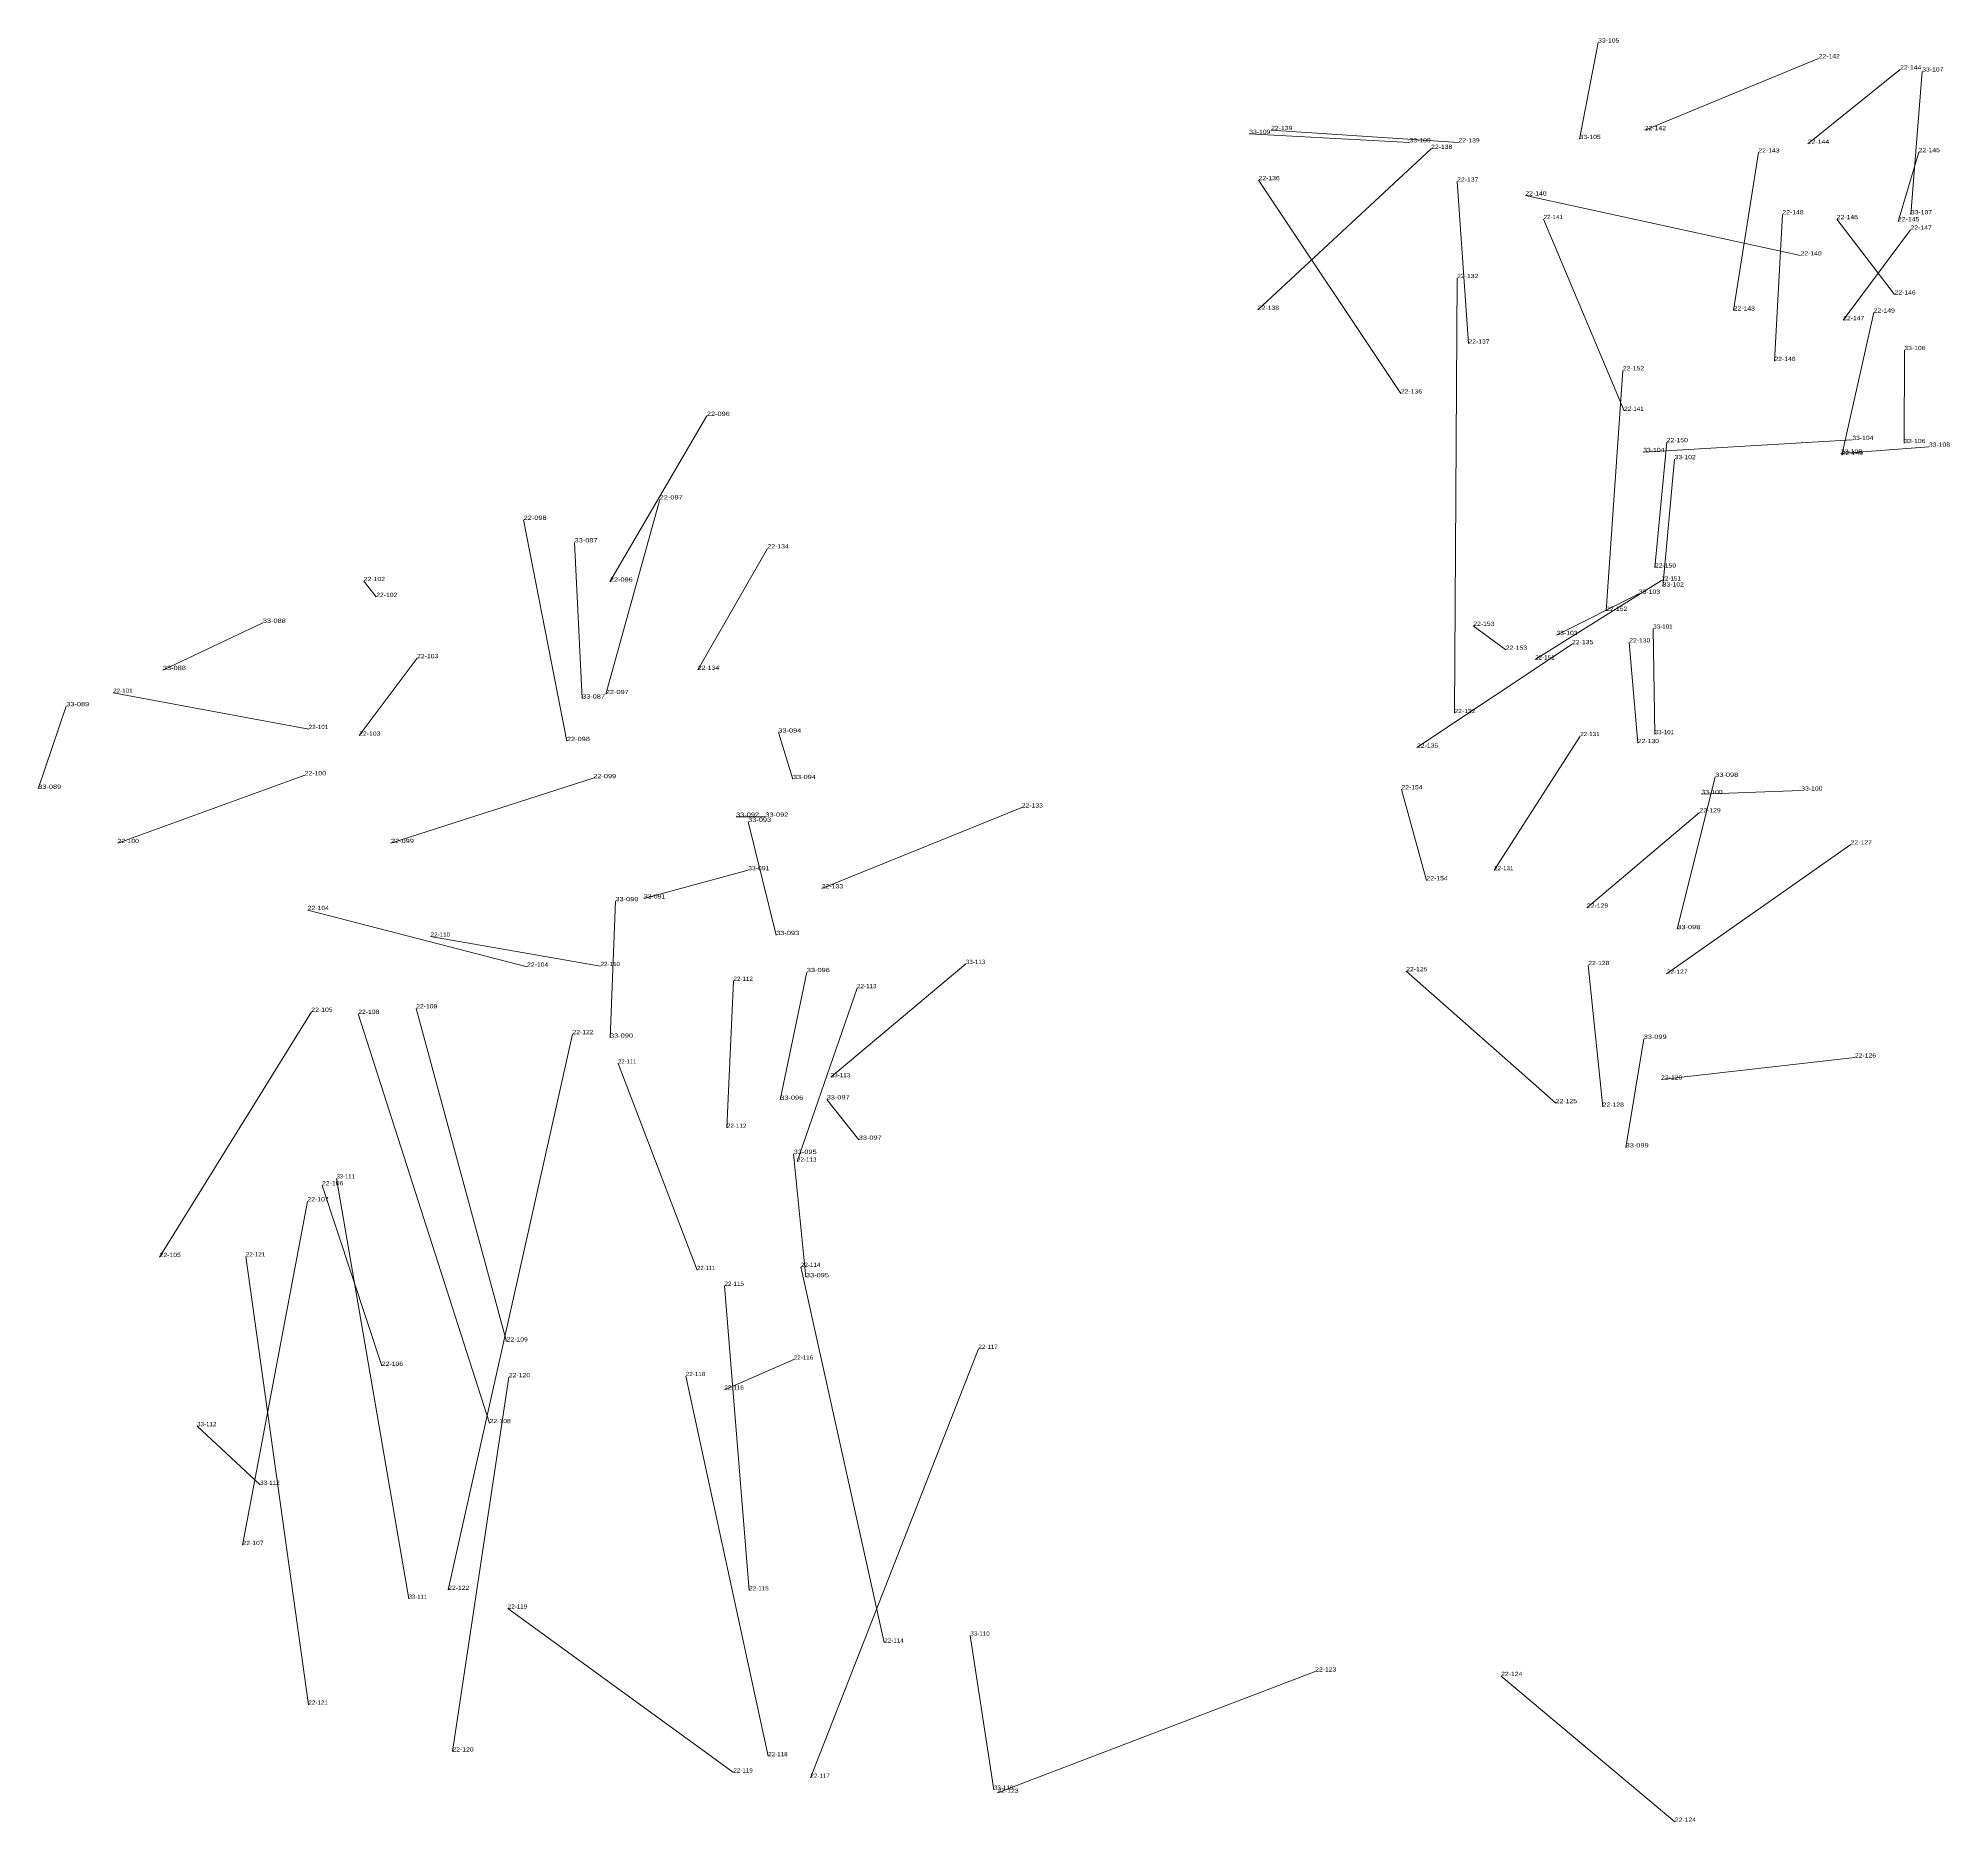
# Model space of a CAD drawing. Header units: metres. Extents: x 571156 to 607184, y 703608 to 727431.
# Drawn here: x 586282 to 587184, y 713944 to 714785 of the extents above; entities that cross this region are included whole.
import ezdxf

# ---------------------------------------------------------------- set-up
doc = ezdxf.new("R2010")
doc.units = ezdxf.units.M
doc.header["$LTSCALE"] = 0.8
doc.layers.add('60', color=7, linetype='Continuous', lineweight=13)
doc.layers.add('61', color=7, linetype='Continuous')

msp = doc.modelspace()

# ---------------------------------------------------------------- linework, layer by layer
at = {"layer": '60'}
for p, q in [((587008.99, 714737.25), (587017.76, 714782.74)), ((587039.74, 714741.42), (587121.72, 714775.29)), ((587116.65, 714734.99), (587160.15, 714770.03)), ((587165.25, 714701.72), (587170.56, 714769.04)), ((586928.81, 714735.66), (586853.21, 714739.63)), ((586951.9, 714735.64), (586863.56, 714741.46)), ((586939, 714732.59), (586857.32, 714656.72)), ((587093.3, 714730.91), (587081.65, 714656.39)), ((587168.89, 714731.04), (587159.17, 714698.43)), ((586924.73, 714617.27), (586857.65, 714717.81)), ((586956.57, 714640.77), (586951.26, 714717.15)), ((586983.44, 714710.6), (587113.18, 714682.34)), ((586992.05, 714699.5), (587030.09, 714609.09)), ((587100.87, 714632.56), (587104.64, 714701.72)), ((587130.25, 714699.46), (587157.52, 714663.94)), ((587133.25, 714651.79), (587165.08, 714694.49)), ((586949.96, 714466.55), (586951.26, 714671.66)), ((587132.67, 714588.22), (587147.67, 714655.4)), ((587162.13, 714637.72), (587162.09, 714593.87)), ((587021.5, 714514.76), (587029.43, 714628.14)), ((586597.5, 714606.68), (586551.74, 714528.54)), ((587039, 714589.64), (587137.57, 714595.34)), ((587050.1, 714594.3), (587044.54, 714535.19)), ((587173.7, 714592.17), (587132.23, 714588.97)), ((587048.2, 714526.24), (587053.78, 714586.3)), ((586549.83, 714475.53), (586575.27, 714567.3)), ((586531.53, 714453.39), (586511.1, 714557.68)), ((586538.64, 714473.44), (586535.12, 714547.06)), ((586593.25, 714486.95), (586626.09, 714544.22)), ((586441.59, 714521.32), (586435.71, 714528.8)), ((587047.61, 714529.07), (586988.04, 714491.84)), ((587036.97, 714522.8), (586998.07, 714503.39)), ((586388.13, 714509.14), (586341.02, 714486.89)), ((586958.89, 714507.67), (586974.25, 714496.43)), ((587043.73, 714506.39), (587044.42, 714456.59)), ((586932.34, 714450.3), (587005.45, 714499.06)), ((587036.45, 714452.41), (587032.38, 714499.88)), ((586433.54, 714455.94), (586460.84, 714492.44)), ((586282.22, 714430.86), (586295.44, 714469.8)), ((586409.8, 714459.06), (586317.54, 714476.14)), ((586638.07, 714435.45), (586631.21, 714457.39)), ((587009.3, 714455.72), (586968.66, 714392.48)), ((586407.9, 714437.23), (586319.68, 714405.29)), ((586543.92, 714435.87), (586448.54, 714405.29)), ((587072.98, 714436.51), (587055.09, 714364.69)), ((586924.98, 714430.61), (586936.81, 714387.72)), ((587113.52, 714430.04), (587066.49, 714428.39)), ((586625.1, 714417.7), (586611.27, 714417.7)), ((586630.17, 714361.93), (586616.96, 714415.26)), ((586745.97, 714422.03), (586651.71, 714383.94)), ((587012.49, 714374.82), (587065.56, 714419.74)), ((587049.96, 714343.67), (587136.83, 714404.63)), ((586567.83, 714379.15), (586616.96, 714392.47)), ((586409.3, 714373.71), (586512.71, 714347)), ((586554.36, 714377.88), (586551.84, 714313.51)), ((586547.38, 714347.29), (586467.26, 714361.17)), ((586632.1, 714284.24), (586644.64, 714344.45)), ((586719.6, 714348.29), (586655.92, 714294.86)), ((586997.79, 714282.64), (586927.28, 714344.85)), ((587013.11, 714347.76), (587019.9, 714280.97)), ((586606.97, 714271.04), (586610.02, 714340.32)), ((586640, 714255.09), (586668.31, 714336.84)), ((586411.02, 714325.72), (586339.46, 714210.12)), ((586460.42, 714327.37), (586503.08, 714170.28)), ((586433.12, 714324.72), (586495.06, 714131.78)), ((586475.51, 714053.15), (586534.09, 714315.19)), ((587030.74, 714261.78), (587039.22, 714313)), ((586555.65, 714301.38), (586592.91, 714203.97)), ((587047.41, 714293.76), (587138.8, 714304.13)), ((586669.1, 714265.38), (586654, 714284.41)), ((586638.42, 714258.71), (586644.23, 714200.57)), ((586416.04, 714243.89), (586444.26, 714158.78)), ((586422.9, 714247.17), (586456.96, 714048.98)), ((586409.18, 714236.35), (586378.49, 714074.3)), ((586409.6, 713999.04), (586380.1, 714210.38)), ((586641.86, 714205.43), (586681.14, 714028.31)), ((586605.82, 714196.53), (586617.51, 714052.91)), ((586646.32, 713964.59), (586725.52, 714166.8)), ((586626.43, 713974.76), (586587.57, 714153.97)), ((586638.47, 714161.72), (586605.75, 714147.56)), ((586477.52, 713976.95), (586504.15, 714153.44)), ((586386.87, 714102.7), (586357.09, 714130.32)), ((586609.99, 713967.06), (586503.62, 714044.36)), ((586732.84, 713958.94), (586721.72, 714031.6)), ((586734.46, 713957.5), (586884.33, 714014.68)), ((587053.9, 713943.84), (586972.02, 714012.54))]:
    msp.add_line(p, q, dxfattribs=at)

# ---------------------------------------------------------------- texts
for s, width, p in [('33-105', 1.2, (587017.76, 714782.74)), ('22-142', 1.2, (587121.72, 714775.29)), ('22-144', 1.2, (587160.15, 714770.03)), ('33-107', 1.2, (587170.56, 714769.04)), ('33-109', 1.2, (586853.21, 714739.63)), ('22-139', 1.2, (586863.56, 714741.46)), ('22-136', 1.2, (586857.65, 714717.81)), ('22-137', 1.2, (586951.26, 714717.15)), ('22-148', 1.2, (587104.64, 714701.72)), ('22-145', 1.2, (587159.17, 714698.43)), ('22-147', 1.2, (587165.08, 714694.49)), ('22-140', 1.2, (587113.18, 714682.34)), ('22-132', 1.2, (586951.26, 714671.66)), ('22-138', 1.2, (586857.32, 714656.72)), ('22-146', 1.2, (587157.52, 714663.94)), ('22-143', 1.2, (587081.65, 714656.39)), ('22-149', 1.2, (587147.67, 714655.4)), ('22-152', 1.2, (587029.43, 714628.14)), ('22-141', 1.1, (587030.09, 714609.09)), ('33-104', 1.2, (587137.57, 714595.34)), ('33-106', 1.2, (587162.09, 714593.87)), ('33-102', 1.2, (587053.78, 714586.3)), ('33-108', 1.2, (587132.23, 714588.97)), ('22-097', 1.3, (586575.27, 714567.3)), ('22-098', 1.3, (586511.1, 714557.68)), ('33-087', 1.3, (586535.12, 714547.06)), ('22-134', 1.2, (586626.09, 714544.22)), ('22-150', 1.2, (587044.54, 714535.19)), ('22-102', 1.2, (586435.71, 714528.8)), ('22-096', 1.3, (586551.74, 714528.54)), ('33-103', 1.2, (586998.07, 714503.39)), ('22-153', 1.2, (586974.25, 714496.43)), ('22-135', 1.2, (587005.45, 714499.06)), ('22-130', 1.2, (587032.38, 714499.88)), ('33-088', 1.3, (586341.02, 714486.89)), ('22-103', 1.2, (586460.84, 714492.44)), ('22-151', 1.1, (586988.04, 714491.84)), ('33-089', 1.3, (586295.44, 714469.8)), ('22-101', 1.1, (586317.54, 714476.14)), ('33-094', 1.3, (586631.21, 714457.39)), ('33-101', 1.1, (587044.42, 714456.59)), ('33-100', 1.2, (587066.49, 714428.39)), ('33-092', 1.3, (586611.27, 714417.7)), ('33-093', 1.3, (586616.96, 714415.26)), ('22-129', 1.2, (587065.56, 714419.74)), ('22-100', 1.2, (586319.68, 714405.29)), ('22-099', 1.3, (586448.54, 714405.29)), ('22-127', 1.2, (587136.83, 714404.63)), ('33-091', 1.2, (586616.96, 714392.47)), ('22-154', 1.2, (586936.81, 714387.72)), ('22-131', 1.1, (586968.66, 714392.48)), ('22-133', 1.2, (586651.71, 714383.94)), ('22-110', 1.1, (586467.26, 714361.17)), ('33-098', 1.3, (587055.09, 714364.69)), ('22-104', 1.2, (586512.71, 714347)), ('33-096', 1.3, (586644.64, 714344.45)), ('22-125', 1.2, (586927.28, 714344.85)), ('22-112', 1.1, (586610.02, 714340.32)), ('22-113', 1.1, (586668.31, 714336.84)), ('22-122', 1.2, (586534.09, 714315.19)), ('33-090', 1.3, (586551.84, 714313.51)), ('33-099', 1.3, (587039.22, 714313)), ('22-126', 1.2, (587138.8, 714304.13)), ('33-113', 1.1, (586655.92, 714294.86)), ('33-097', 1.3, (586654, 714284.41)), ('22-128', 1.2, (587019.9, 714280.97)), ('22-105', 1.2, (586339.46, 714210.12)), ('22-121', 1.1, (586380.1, 714210.38)), ('33-095', 1.3, (586644.23, 714200.57)), ('22-109', 1.2, (586503.08, 714170.28)), ('22-117', 1.1, (586725.52, 714166.8)), ('22-106', 1.2, (586444.26, 714158.78)), ('22-120', 1.2, (586504.15, 714153.44)), ('22-118', 1.1, (586587.57, 714153.97)), ('22-116', 1.1, (586605.75, 714147.56)), ('33-112', 1.1, (586357.09, 714130.32)), ('22-108', 1.2, (586495.06, 714131.78)), ('22-107', 1.2, (586378.49, 714074.3)), ('22-115', 1.1, (586617.51, 714052.91)), ('22-119', 1.1, (586503.62, 714044.36)), ('22-114', 1.1, (586681.14, 714028.31)), ('33-110', 1.1, (586721.72, 714031.6)), ('22-123', 1.2, (586884.33, 714014.68)), ('22-124', 1.2, (586972.02, 714012.54))]:
    msp.add_text(s, height=2, dxfattribs=dict(at, width=width)).set_placement(p)
for s, p in [('22-111', (586592.91, 714203.97)), ('33-111', (586456.96, 714048.98))]:
    msp.add_text(s, height=2, dxfattribs=at).set_placement(p)
at = {"layer": '61'}
for s, width, p in [('22-142', 1.2, (587039.74, 714741.42)), ('33-109', 1.2, (586928.81, 714735.66)), ('22-138', 1.2, (586939, 714732.59)), ('22-139', 1.2, (586951.9, 714735.64)), ('33-105', 1.2, (587008.99, 714737.25)), ('22-143', 1.2, (587093.3, 714730.91)), ('22-144', 1.2, (587116.65, 714734.99)), ('22-145', 1.2, (587168.89, 714731.04)), ('22-140', 1.2, (586983.44, 714710.6)), ('33-107', 1.2, (587165.25, 714701.72)), ('22-141', 1.1, (586992.05, 714699.5)), ('22-146', 1.2, (587130.25, 714699.46)), ('22-147', 1.2, (587133.25, 714651.79)), ('22-137', 1.2, (586956.57, 714640.77)), ('22-148', 1.2, (587100.87, 714632.56)), ('33-106', 1.2, (587162.13, 714637.72)), ('22-136', 1.2, (586924.73, 714617.27)), ('22-096', 1.3, (586597.5, 714606.68)), ('22-150', 1.2, (587050.1, 714594.3)), ('33-104', 1.2, (587039, 714589.64)), ('22-149', 1.2, (587132.67, 714588.22)), ('33-108', 1.2, (587173.7, 714592.17)), ('22-102', 1.2, (586441.59, 714521.32)), ('33-103', 1.2, (587036.97, 714522.8)), ('22-151', 1.1, (587047.61, 714529.07)), ('33-102', 1.2, (587048.2, 714526.24)), ('22-152', 1.2, (587021.5, 714514.76)), ('33-088', 1.3, (586388.13, 714509.14)), ('22-153', 1.2, (586958.89, 714507.67)), ('33-101', 1.1, (587043.73, 714506.39)), ('22-134', 1.2, (586593.25, 714486.95)), ('33-087', 1.3, (586538.64, 714473.44)), ('22-097', 1.3, (586549.83, 714475.53)), ('22-101', 1.1, (586409.8, 714459.06)), ('22-132', 1.2, (586949.96, 714466.55)), ('22-103', 1.2, (586433.54, 714455.94)), ('22-098', 1.3, (586531.53, 714453.39)), ('22-135', 1.2, (586932.34, 714450.3)), ('22-131', 1.1, (587009.3, 714455.72)), ('22-130', 1.2, (587036.45, 714452.41)), ('22-100', 1.2, (586407.9, 714437.23)), ('22-099', 1.3, (586543.92, 714435.87)), ('33-094', 1.3, (586638.07, 714435.45)), ('33-098', 1.3, (587072.98, 714436.51)), ('33-089', 1.3, (586282.22, 714430.86)), ('22-154', 1.2, (586924.98, 714430.61)), ('33-100', 1.2, (587113.52, 714430.04)), ('33-092', 1.3, (586625.1, 714417.7)), ('22-133', 1.2, (586745.97, 714422.03)), ('33-090', 1.3, (586554.36, 714377.88)), ('33-091', 1.2, (586567.83, 714379.15)), ('22-104', 1.2, (586409.3, 714373.71)), ('22-129', 1.2, (587012.49, 714374.82)), ('33-093', 1.3, (586630.17, 714361.93)), ('22-110', 1.1, (586547.38, 714347.29)), ('33-113', 1.1, (586719.6, 714348.29)), ('22-128', 1.2, (587013.11, 714347.76)), ('22-127', 1.2, (587049.96, 714343.67)), ('22-105', 1.2, (586411.02, 714325.72)), ('22-108', 1.2, (586433.12, 714324.72)), ('22-109', 1.2, (586460.42, 714327.37)), ('22-126', 1.2, (587047.41, 714293.76)), ('33-096', 1.3, (586632.1, 714284.24)), ('22-125', 1.2, (586997.79, 714282.64)), ('22-112', 1.1, (586606.97, 714271.04)), ('33-097', 1.3, (586669.1, 714265.38)), ('33-099', 1.3, (587030.74, 714261.78)), ('33-095', 1.3, (586638.42, 714258.71)), ('22-113', 1.1, (586640, 714255.09)), ('22-106', 1.2, (586416.04, 714243.89)), ('22-107', 1.2, (586409.18, 714236.35)), ('22-114', 1.1, (586641.86, 714205.43)), ('22-115', 1.1, (586605.82, 714196.53)), ('22-116', 1.1, (586638.47, 714161.72)), ('33-112', 1.1, (586386.87, 714102.7)), ('22-122', 1.2, (586475.51, 714053.15)), ('22-121', 1.1, (586409.6, 713999.04)), ('22-120', 1.2, (586477.52, 713976.95)), ('22-118', 1.1, (586626.43, 713974.76)), ('22-119', 1.1, (586609.99, 713967.06)), ('22-117', 1.1, (586646.32, 713964.59)), ('33-110', 1.1, (586732.84, 713958.94)), ('22-123', 1.2, (586734.46, 713957.5)), ('22-124', 1.2, (587053.9, 713943.84))]:
    msp.add_text(s, height=2, dxfattribs=dict(at, width=width)).set_placement(p)
for s, p in [('22-111', (586555.65, 714301.38)), ('33-111', (586422.9, 714247.17))]:
    msp.add_text(s, height=2, dxfattribs=at).set_placement(p)

doc.saveas('drawing.dxf')
